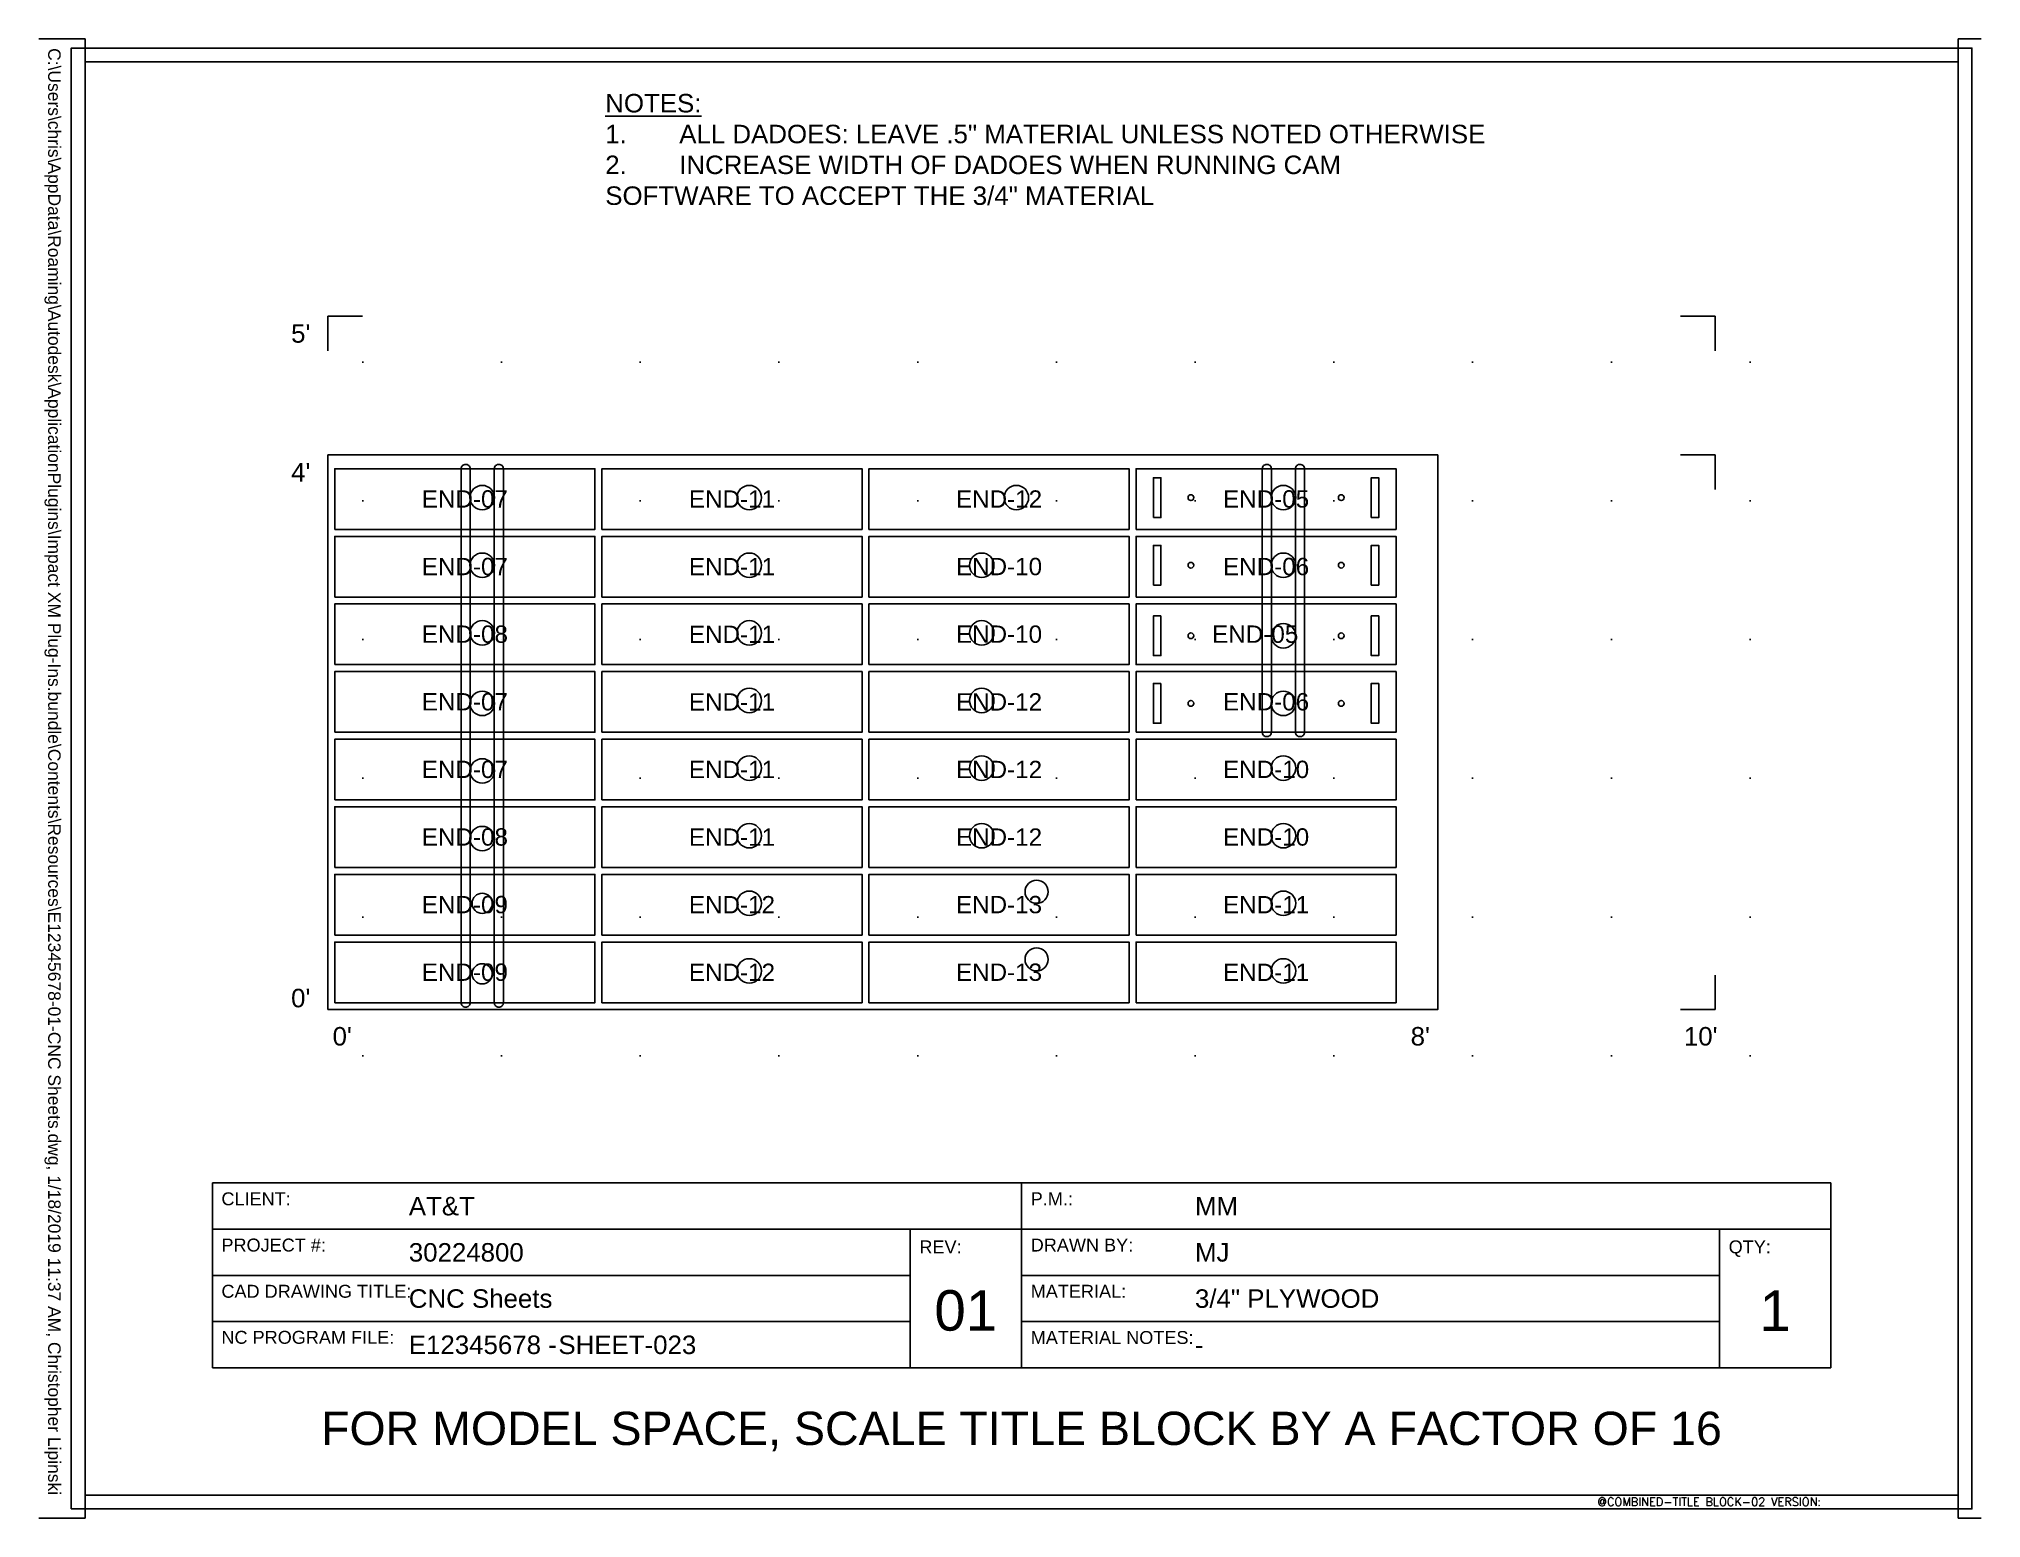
# Model space of a CAD drawing. Header units: inches. Extents: x 292 to 1880, y 512 to 1390.
# Drawn here: x 512 to 680, y 812 to 940 of the extents above; entities that cross this region are included whole.
import ezdxf
from ezdxf.enums import TextEntityAlignment as Align

# ---------------------------------------------------------------- set-up
doc = ezdxf.new("R2010")
doc.units = ezdxf.units.IN
doc.header["$MEASUREMENT"] = 0
doc.layers.get('Defpoints').update_dxf_attribs({"true_color": 0xff8080})
for name, color, linetype in [('0_GRID', 11, 'Continuous'), ('MD_Annotation', 4, 'Continuous'), ('MD_Title Blocks', 40, 'Continuous'), ('NC_Dado 0.25 Deep', 151, 'Continuous'), ('NC_Drill_D0.5', 104, 'Continuous'), ('NC_Inside', 230, 'Continuous'), ('NC_Material', 5, 'Continuous'), ('NC_Outside', 74, 'Continuous')]:
    doc.layers.add(name, color=color, linetype=linetype)
doc.styles.add('ANNO', font='swissli.ttf')
doc.styles.get("Standard").update_dxf_attribs({"font": 'simplex.shx'})

msp = doc.modelspace()

# ---------------------------------------------------------------- texts
at = {"layer": 'MD_Annotation', "linetype": 'Continuous', "char_height": 1.5, "attachment_point": 5, "style": 'ANNO'}
for s, insert in [('END-07', (548.85, 900.18)), ('END-11', (571.95, 900.18)), ('END-12', (595.05, 900.18)), ('END-05', (618.15, 900.18)), ('END-07', (548.85, 894.33)), ('END-11', (571.95, 894.33)), ('END-10', (595.05, 894.33)), ('END-06', (618.15, 894.33)), ('END-08', (548.85, 888.48)), ('END-11', (571.95, 888.48)), ('END-10', (595.05, 888.48)), ('END-05', (617.21, 888.48)), ('END-07', (548.85, 882.63)), ('END-11', (571.95, 882.63)), ('END-12', (595.05, 882.63)), ('END-06', (618.15, 882.63)), ('END-07', (548.85, 876.78)), ('END-11', (571.95, 876.78)), ('END-12', (595.05, 876.78)), ('END-10', (618.15, 876.78)), ('END-08', (548.85, 870.93)), ('END-11', (571.95, 870.93)), ('END-12', (595.05, 870.93)), ('END-10', (618.15, 870.93)), ('END-09', (548.85, 865.08)), ('END-12', (571.95, 865.08)), ('END-13', (595.05, 865.08)), ('END-11', (618.15, 865.08)), ('END-09', (548.85, 859.23)), ('END-12', (571.95, 859.23)), ('END-13', (595.05, 859.23)), ('END-11', (618.15, 859.23))]:
    msp.add_mtext(s, dxfattribs=dict(at, insert=insert))

# ---------------------------------------------------------------- blocks, each defined once
blk = doc.blocks.new('TBLOCK-CNC SHEET GRID-02')
at = {"layer": '0_GRID'}
h = blk.add_hatch(dxfattribs=at)
h.set_pattern_fill('GRID', color=11, scale=1.5, pattern_type=2)
h.set_pattern_definition([(0, (0.75, 1.5), (0, 1.5), [0, -1.5]), (0, (1.5, 1.5), (0, 1.5), [0, -1.5]), (0, (0, 1.5), (0, 1.5), [0, -1.5]), (0, (1.5, 0), (0, 1.5), [0, -1.5]), (0, (0.75, 0), (0, 1.5), [0, -1.5]), (0, (0, 0), (0, 1.5), [0, -1.5]), (0, (0.75, 0.75), (0, 1.5), [0, -1.5]), (0, (1.5, 0.75), (0, 1.5), [0, -1.5]), (0, (0, 0.75), (0, 1.5), [0, -1.5])])
h.paths.add_polyline_path([(7.75, 4), (-0.25, 4), (-0.25, -0.25), (7.75, -0.25)])
at = {"color": 14}
for p, q in [((0, 3.562), (0, 3.75)), ((0, 3.75), (0.187, 3.75)), ((7.312, 3.75), (7.5, 3.75)), ((7.5, 3.75), (7.5, 3.562)), ((0, 2.812), (0, 3)), ((0, 3), (0.187, 3)), ((5.812, 3), (6, 3)), ((6, 3), (6, 2.812)), ((7.312, 3), (7.5, 3)), ((7.5, 3), (7.5, 2.812)), ((0, 0.187), (0, 0)), ((6, 0), (6, 0.187)), ((7.5, 0), (7.5, 0.187)), ((0, 0), (0.187, 0)), ((5.812, 0), (6, 0)), ((7.312, 0), (7.5, 0))]:
    blk.add_line(p, q, dxfattribs=at)
at = {"color": 11, "char_height": 0.1, "style": 'ANNO'}
for s, insert, attachment_point in [("5'", (-0.094, 3.656), 6), ("4'", (-0.094, 2.906), 6), ("0'", (-0.094, 0.062), 6), ("0'", (0.078, -0.094), 2), ("8'", (5.906, -0.094), 2), ("10'", (7.422, -0.094), 2)]:
    blk.add_mtext(s, dxfattribs=dict(at, insert=insert, attachment_point=attachment_point))
blk = doc.blocks.new('TBLOCK-CNC NOTES-02')
at = {"color": 4, "linetype": 'Continuous', "insert": (0, 0), "char_height": 0.1, "width": 4.5, "attachment_point": 1, "style": 'ANNO'}
blk.add_mtext('\\A1;{\\LNOTES:\\P\\pi-0.3,l0.4,t0.4;}1.^IALL DADOES: LEAVE .5" MATERIAL UNLESS NOTED OTHERWISE\\P2.^IINCREASE WIDTH OF DADOES WHEN RUNNING CAM SOFTWARE TO ACCEPT THE 3/4" MATERIAL ', dxfattribs=at)
blk = doc.blocks.new('*U8')
at = {"color": 5}
for p, q in [((0.688, 1.688), (9.438, 1.688)), ((0.688, 0.788), (0.688, 1.688)), ((5.062, 1.688), (5.062, 0.688)), ((9.438, 0.688), (9.438, 1.688)), ((4.46, 1.438), (4.46, 0.688)), ((4.46, 1.438), (5.062, 1.438)), ((8.835, 1.438), (8.835, 0.688)), ((8.835, 1.438), (9.438, 1.438)), ((0.688, 0.688), (0.688, 0.788)), ((0.688, 0.688), (5.062, 0.688)), ((5.062, 0.688), (9.438, 0.688))]:
    blk.add_line(p, q, dxfattribs=at)
at = {"color": 9}
for p, q in [((0.688, 1.438), (4.46, 1.438)), ((5.062, 1.438), (8.835, 1.438)), ((0.688, 1.188), (4.46, 1.188)), ((5.062, 1.188), (8.835, 1.188)), ((0.688, 0.938), (4.46, 0.938)), ((5.062, 0.938), (8.835, 0.938))]:
    blk.add_line(p, q, dxfattribs=at)
blk.add_lwpolyline([(-0.075, -0.075), (10.2, -0.075), (10.2, 7.825), (-0.075, 7.825)], close=True, dxfattribs=at)
at = {"color": 5}
blk.add_lwpolyline([(0, 0), (10.125, 0), (10.125, 7.75), (0, 7.75)], close=True, dxfattribs=at)
at = {"layer": 'Defpoints'}
for p, q in [((0, 7.875), (-0.25, 7.875)), ((0, 7.875), (0, 7.75)), ((10.125, 7.75), (10.125, 7.875)), ((10.25, 7.875), (10.125, 7.875)), ((0, 0), (0, -0.125)), ((10.125, -0.125), (10.125, 0)), ((-0.25, -0.125), (0, -0.125)), ((10.125, -0.125), (10.25, -0.125))]:
    blk.add_line(p, q, dxfattribs=at)
for name, p in [('TBLOCK-CNC NOTES-02', (2.812, 7.577)), ('TBLOCK-CNC SHEET GRID-02', (1.312, 2.625))]:
    blk.add_blockref(name, p)
at = {"color": 4, "insert": (-0.22, 0), "char_height": 0.0675, "attachment_point": 9, "rotation": 270, "style": 'ANNO'}
blk.add_mtext('C:\\\\Users\\\\chris\\\\AppData\\\\Roaming\\\\Autodesk\\\\ApplicationPlugins\\\\Impact XM Plug-Ins.bundle\\\\Contents\\\\Resources\\\\E12345678-01-CNC Sheets.dwg, 1/18/2019 11:37 AM, Christopher Lipinski', dxfattribs=at)
at = {"color": 4, "style": 'ANNO'}
for s, insert, char_height, attachment_point in [('CLIENT:', (0.737, 1.637), 0.07, 1), ('P.M.:', (5.112, 1.637), 0.07, 1), ('PROJECT #:', (0.737, 1.387), 0.07, 1), ('REV:', (4.51, 1.377), 0.07, 1), ('DRAWN BY:', (5.112, 1.387), 0.07, 1), ('QTY:', (8.885, 1.377), 0.07, 1), ('CAD DRAWING TITLE:', (0.737, 1.137), 0.07, 1), ('CNC Sheets', (1.75, 1.062), 0.1, 4), ('01', (4.761, 0.997), 0.2188, 5), ('MATERIAL:', (5.112, 1.137), 0.07, 1), ('NC PROGRAM FILE:', (0.737, 0.888), 0.07, 1), ('E12345678 -', (1.75, 0.812), 0.1, 4), ('MATERIAL NOTES:', (5.112, 0.887), 0.07, 1)]:
    blk.add_mtext(s, dxfattribs=dict(at, insert=insert, char_height=char_height, attachment_point=attachment_point))
at = {"color": 14, "insert": (5.062, 0.344), "char_height": 0.18, "attachment_point": 5, "style": 'ANNO'}
blk.add_mtext('FOR MODEL SPACE, SCALE TITLE BLOCK BY A FACTOR OF 16', dxfattribs=at)
at = {"color": 4, "style": 'ANNO'}
for tag, p in [('CLIENT_2', (1.75, 1.562)), ('PM_2', (6, 1.562)), ('PROJECT_NO_2', (1.75, 1.312)), ('DET_2', (6, 1.312)), ('MATERIAL', (6, 1.062)), ('NC_PROG', (2.559, 0.812)), ('MATERIAL_NOTES', (6, 0.812))]:
    blk.add_attdef(tag, text='', height=0.1, dxfattribs=at).set_placement(p, align=Align.MIDDLE_LEFT)
blk.add_attdef('QTY', text='', height=0.219, dxfattribs=at).set_placement((9.136, 0.997), align=Align.MIDDLE_CENTER)
at = {"layer": 'Defpoints'}
blk.add_text('@COMBINED-TITLE BLOCK-02 VERSION:', height=0.045, dxfattribs=at).set_placement((8.175, -0.059))
at = {"layer": 'Defpoints', "flags": 2}
blk.add_attdef('TITLE_BLOCK_VERSION', (9.558, -0.059), '', height=0.045, dxfattribs=at)

# ---------------------------------------------------------------- linework, layer by layer
at = {"layer": 'NC_Dado 0.25 Deep'}
for points in [[(548.52, 856.6), (548.52, 902.8, -0.421843), (548.91, 903.18, -0.421843), (549.31, 902.8), (549.31, 856.6, -0.421843), (548.91, 856.22, -0.421843)], [(551.39, 856.6), (551.39, 902.8, -0.421843), (551.79, 903.18, -0.421843), (552.18, 902.8), (552.18, 856.6, -0.421843), (551.79, 856.22, -0.421843)], [(617.82, 880), (617.82, 902.8, -0.421843), (618.21, 903.18, -0.421843), (618.61, 902.8), (618.61, 880, -0.421843), (618.21, 879.62, -0.421843)], [(620.69, 880), (620.69, 902.8, -0.421843), (621.09, 903.18, -0.421843), (621.48, 902.8), (621.48, 880, -0.421843), (621.09, 879.62, -0.421843)]]:
    msp.add_lwpolyline(points, format="xyb", close=True, dxfattribs=at)
at = {"layer": 'NC_Drill_D0.5'}
for centre in [(611.65, 900.3), (624.65, 900.3), (611.65, 894.45), (624.65, 894.45), (611.65, 888.35), (624.65, 888.35), (611.65, 882.5), (624.65, 882.5)]:
    msp.add_circle(centre, 0.25, dxfattribs=at)
at = {"layer": 'NC_Inside'}
for points in [[(608.4, 898.58), (608.4, 902.02), (609.06, 902.02), (609.06, 898.58)], [(627.24, 898.58), (627.24, 902.02), (627.9, 902.02), (627.9, 898.58)], [(608.4, 892.73), (608.4, 896.17), (609.06, 896.17), (609.06, 892.73)], [(627.24, 892.73), (627.24, 896.17), (627.9, 896.17), (627.9, 892.73)], [(609.06, 890.07), (609.06, 886.63), (608.4, 886.63), (608.4, 890.07)], [(627.9, 890.07), (627.9, 886.63), (627.24, 886.63), (627.24, 890.07)], [(609.06, 884.22), (609.06, 880.78), (608.4, 880.78), (608.4, 884.22)], [(627.9, 884.22), (627.9, 880.78), (627.24, 880.78), (627.24, 884.22)]]:
    msp.add_lwpolyline(points, close=True, dxfattribs=at)
for centre, radius in [((550.35, 900.3), 1.06), ((573.45, 900.3), 1.06), ((596.55, 900.3), 1.06), ((619.65, 900.3), 1.06), ((550.35, 894.45), 1.06), ((573.45, 894.45), 1.06), ((593.55, 894.45), 1.06), ((619.65, 894.45), 1.06), ((550.35, 888.6), 1.06), ((573.45, 888.6), 1.06), ((593.55, 888.6), 1.06), ((619.65, 888.35), 1.06), ((573.45, 882.75), 1.06), ((593.55, 882.75), 1.06), ((550.35, 882.5), 1.06), ((619.65, 882.5), 1.06), ((550.35, 876.65), 1.06), ((573.45, 876.9), 1.06), ((593.55, 876.9), 1.06), ((619.65, 876.9), 1.06), ((573.45, 871.05), 1.06), ((593.55, 871.05), 1.06), ((619.65, 871.05), 1.06), ((550.35, 870.8), 1.06), ((598.3, 866.2), 1), ((550.35, 865.2), 0.875), ((573.45, 865.2), 1.06), ((619.65, 865.2), 1.06), ((573.45, 859.35), 1.06), ((598.3, 860.35), 1), ((619.65, 859.35), 1.06), ((550.35, 859.1), 0.875)]:
    msp.add_circle(centre, radius, dxfattribs=at)
at = {"layer": 'NC_Material', "linetype": 'Continuous'}
msp.add_lwpolyline([(537, 856), (633, 856), (633, 904), (537, 904)], close=True, dxfattribs=at)
at = {"layer": 'NC_Outside'}
for points in [[(537.6, 897.55), (537.6, 902.8), (560.1, 902.8), (560.1, 897.55)], [(560.7, 897.55), (560.7, 902.8), (583.2, 902.8), (583.2, 897.55)], [(583.8, 897.55), (583.8, 902.8), (606.3, 902.8), (606.3, 897.55)], [(606.9, 897.55), (606.9, 902.8), (629.4, 902.8), (629.4, 897.55)], [(537.6, 891.7), (537.6, 896.95), (560.1, 896.95), (560.1, 891.7)], [(560.7, 891.7), (560.7, 896.95), (583.2, 896.95), (583.2, 891.7)], [(583.8, 891.7), (583.8, 896.95), (606.3, 896.95), (606.3, 891.7)], [(606.9, 891.7), (606.9, 896.95), (629.4, 896.95), (629.4, 891.7)], [(537.6, 885.85), (537.6, 891.1), (560.1, 891.1), (560.1, 885.85)], [(560.7, 885.85), (560.7, 891.1), (583.2, 891.1), (583.2, 885.85)], [(583.8, 885.85), (583.8, 891.1), (606.3, 891.1), (606.3, 885.85)], [(629.4, 891.1), (629.4, 885.85), (606.9, 885.85), (606.9, 891.1)], [(537.6, 880), (537.6, 885.25), (560.1, 885.25), (560.1, 880)], [(560.7, 880), (560.7, 885.25), (583.2, 885.25), (583.2, 880)], [(583.8, 880), (583.8, 885.25), (606.3, 885.25), (606.3, 880)], [(606.9, 880), (606.9, 885.25), (629.4, 885.25), (629.4, 880)], [(537.6, 874.15), (537.6, 879.4), (560.1, 879.4), (560.1, 874.15)], [(560.7, 874.15), (560.7, 879.4), (583.2, 879.4), (583.2, 874.15)], [(583.8, 874.15), (583.8, 879.4), (606.3, 879.4), (606.3, 874.15)], [(606.9, 874.15), (606.9, 879.4), (629.4, 879.4), (629.4, 874.15)], [(537.6, 868.3), (537.6, 873.55), (560.1, 873.55), (560.1, 868.3)], [(560.7, 868.3), (560.7, 873.55), (583.2, 873.55), (583.2, 868.3)], [(583.8, 868.3), (583.8, 873.55), (606.3, 873.55), (606.3, 868.3)], [(606.9, 868.3), (606.9, 873.55), (629.4, 873.55), (629.4, 868.3)], [(537.6, 862.45), (537.6, 867.7), (560.1, 867.7), (560.1, 862.45)], [(560.7, 862.45), (560.7, 867.7), (583.2, 867.7), (583.2, 862.45)], [(583.8, 862.45), (583.8, 867.7), (606.3, 867.7), (606.3, 862.45)], [(606.9, 862.45), (606.9, 867.7), (629.4, 867.7), (629.4, 862.45)], [(537.6, 856.6), (537.6, 861.85), (560.1, 861.85), (560.1, 856.6)], [(560.7, 856.6), (560.7, 861.85), (583.2, 861.85), (583.2, 856.6)], [(583.8, 856.6), (583.8, 861.85), (606.3, 861.85), (606.3, 856.6)], [(606.9, 856.6), (606.9, 861.85), (629.4, 861.85), (629.4, 856.6)]]:
    msp.add_lwpolyline(points, close=True, dxfattribs=at)

# ---------------------------------------------------------------- block references
at = {"layer": 'MD_Title Blocks'}
ref = msp.add_blockref('*U8', (516, 814), dxfattribs=dict(at, xscale=16, yscale=16, zscale=16))
ref.add_attrib('CLIENT_2', 'AT&T', dxfattribs={"layer": '0', "color": 4, "height": 1.6, "style": 'ANNO'}).set_placement((544, 839), align=Align.MIDDLE_LEFT)
ref.add_attrib('PROJECT_NO_2', '30224800', dxfattribs={"layer": '0', "color": 4, "height": 1.6, "style": 'ANNO'}).set_placement((544, 835), align=Align.MIDDLE_LEFT)
ref.add_attrib('PM_2', 'MM', dxfattribs={"layer": '0', "color": 4, "height": 1.6, "style": 'ANNO'}).set_placement((612, 839), align=Align.MIDDLE_LEFT)
ref.add_attrib('DET_2', 'MJ', dxfattribs={"layer": '0', "color": 4, "height": 1.6, "style": 'ANNO'}).set_placement((612, 835), align=Align.MIDDLE_LEFT)
ref.add_attrib('NC_PROG', 'SHEET-023', dxfattribs={"layer": '0', "color": 4, "height": 1.6, "style": 'ANNO'}).set_placement((556.94, 827), align=Align.MIDDLE_LEFT)
ref.add_attrib('MATERIAL', '3/4" PLYWOOD', dxfattribs={"layer": '0', "color": 4, "height": 1.6, "style": 'ANNO'}).set_placement((612, 831), align=Align.MIDDLE_LEFT)
ref.add_attrib('MATERIAL_NOTES', '-', dxfattribs={"layer": '0', "color": 4, "height": 1.6, "style": 'ANNO'}).set_placement((612, 827), align=Align.MIDDLE_LEFT)
ref.add_attrib('QTY', '1', dxfattribs={"layer": '0', "color": 4, "height": 3.5, "style": 'ANNO'}).set_placement((662.18, 829.95), align=Align.MIDDLE_CENTER)

msp.set_redraw_order([(e.dxf.handle, doc.entitydb.next_handle()) for e in msp.query("TEXT MTEXT ATTDEF DIMENSION ARC_DIMENSION")])  # texts and dimensions are drawn at this point

doc.saveas('drawing.dxf')
